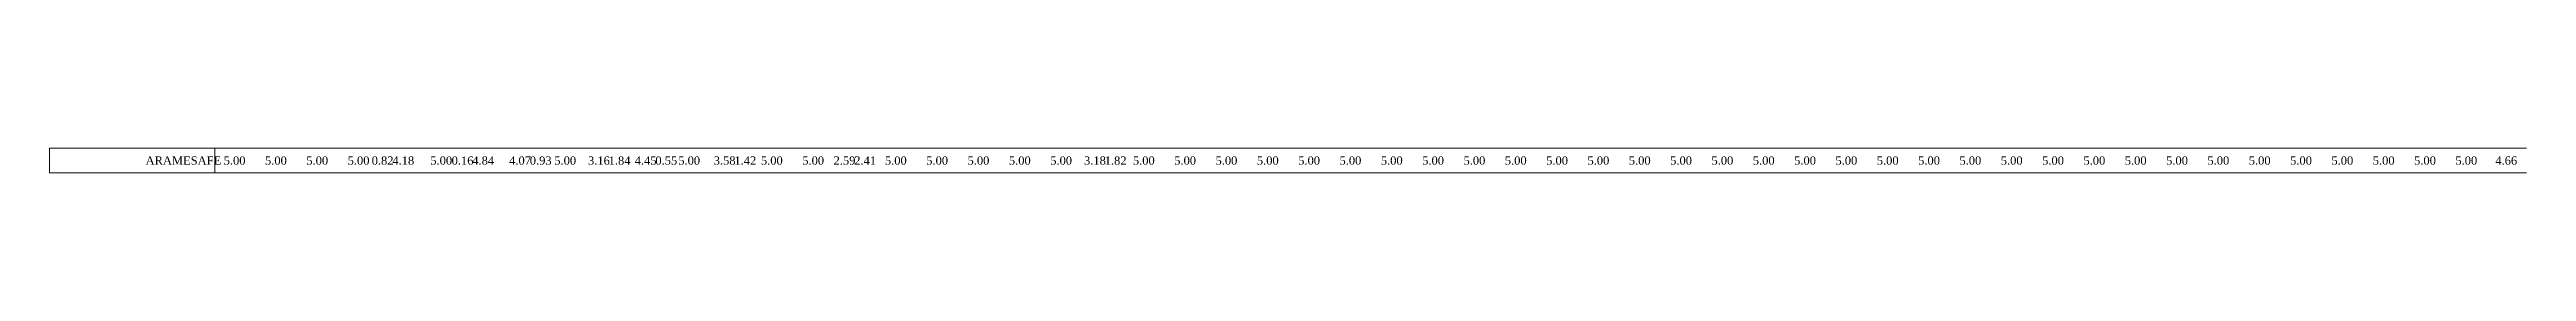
# Model space of a CAD drawing. Header units: metres. Extents: x 478603 to 489313, y 4282657 to 4289463.
# Drawn here: x 484193.4 to 484493.1, y 4286808.2 to 4286811.2 of the extents above; entities that cross this region are included whole.
import ezdxf

# ---------------------------------------------------------------- set-up
doc = ezdxf.new("R2010")
doc.units = ezdxf.units.M
doc.layers.add('PR_ENK_ARAMESAFE', color=5, linetype='Continuous', lineweight=0)
doc.layers.add('PR_PROFIL', color=153, linetype='Continuous', lineweight=0)
doc.styles.get("Standard").update_dxf_attribs({"font": 'times.ttf'})

msp = doc.modelspace()

# ---------------------------------------------------------------- texts
at = {"layer": 'PR_ENK_ARAMESAFE'}
for s, p in [('ARAMESAFE', (484205.04, 4286809.23)), ('5.00', (484214.48, 4286809.23)), ('5.00', (484219.48, 4286809.23)), ('5.00', (484224.48, 4286809.23)), ('5.00', (484229.48, 4286809.23)), ('0.82', (484232.39, 4286809.23)), ('4.18', (484234.89, 4286809.23)), ('5.00', (484239.48, 4286809.23)), ('0.16', (484242.06, 4286809.23)), ('4.84', (484244.56, 4286809.23)), ('4.07', (484249.02, 4286809.23)), ('0.93', (484251.52, 4286809.23)), ('5.00', (484254.48, 4286809.23)), ('3.16', (484258.56, 4286809.23)), ('1.84', (484261.06, 4286809.23)), ('4.45', (484264.21, 4286809.23)), ('0.55', (484266.71, 4286809.23)), ('5.00', (484269.48, 4286809.23)), ('3.58', (484273.77, 4286809.23)), ('1.42', (484276.27, 4286809.23)), ('5.00', (484279.48, 4286809.23)), ('5.00', (484284.48, 4286809.23)), ('2.59', (484288.27, 4286809.23)), ('2.41', (484290.77, 4286809.23)), ('5.00', (484294.48, 4286809.23)), ('5.00', (484299.48, 4286809.23)), ('5.00', (484304.48, 4286809.23)), ('5.00', (484309.48, 4286809.23)), ('5.00', (484314.48, 4286809.23)), ('3.18', (484318.57, 4286809.23)), ('1.82', (484321.07, 4286809.23)), ('5.00', (484324.48, 4286809.23)), ('5.00', (484329.48, 4286809.23)), ('5.00', (484334.48, 4286809.23)), ('5.00', (484339.48, 4286809.23)), ('5.00', (484344.48, 4286809.23)), ('5.00', (484349.48, 4286809.23)), ('5.00', (484354.48, 4286809.23)), ('5.00', (484359.48, 4286809.23)), ('5.00', (484364.48, 4286809.23)), ('5.00', (484369.48, 4286809.23)), ('5.00', (484374.48, 4286809.23)), ('5.00', (484379.48, 4286809.23)), ('5.00', (484384.48, 4286809.23)), ('5.00', (484389.48, 4286809.23)), ('5.00', (484394.48, 4286809.23)), ('5.00', (484399.48, 4286809.23)), ('5.00', (484404.48, 4286809.23)), ('5.00', (484409.48, 4286809.23)), ('5.00', (484414.48, 4286809.23)), ('5.00', (484419.48, 4286809.23)), ('5.00', (484424.48, 4286809.23)), ('5.00', (484429.48, 4286809.23)), ('5.00', (484434.48, 4286809.23)), ('5.00', (484439.48, 4286809.23)), ('5.00', (484444.48, 4286809.23)), ('5.00', (484449.48, 4286809.23)), ('5.00', (484454.48, 4286809.23)), ('5.00', (484459.48, 4286809.23)), ('5.00', (484464.48, 4286809.23)), ('5.00', (484469.48, 4286809.23)), ('5.00', (484474.48, 4286809.23)), ('5.00', (484479.48, 4286809.23)), ('5.00', (484484.48, 4286809.23)), ('4.66', (484489.31, 4286809.23))]:
    msp.add_text(s, height=1, dxfattribs=at).set_placement(p)

# ---------------------------------------------------------------- linework, layer by layer
at = {"layer": 'PR_PROFIL'}
for p, q in [((484193.42, 4286811.23), (484493.08, 4286811.23)), ((484193.42, 4286808.23), (484193.42, 4286811.23)), ((484213.42, 4286808.23), (484213.42, 4286811.23)), ((484193.42, 4286808.23), (484493.08, 4286808.23))]:
    msp.add_line(p, q, dxfattribs=at)

msp.set_redraw_order([(e.dxf.handle, doc.entitydb.next_handle()) for e in msp.query("TEXT MTEXT ATTDEF DIMENSION ARC_DIMENSION")])  # texts and dimensions are drawn at this point

doc.saveas('drawing.dxf')
